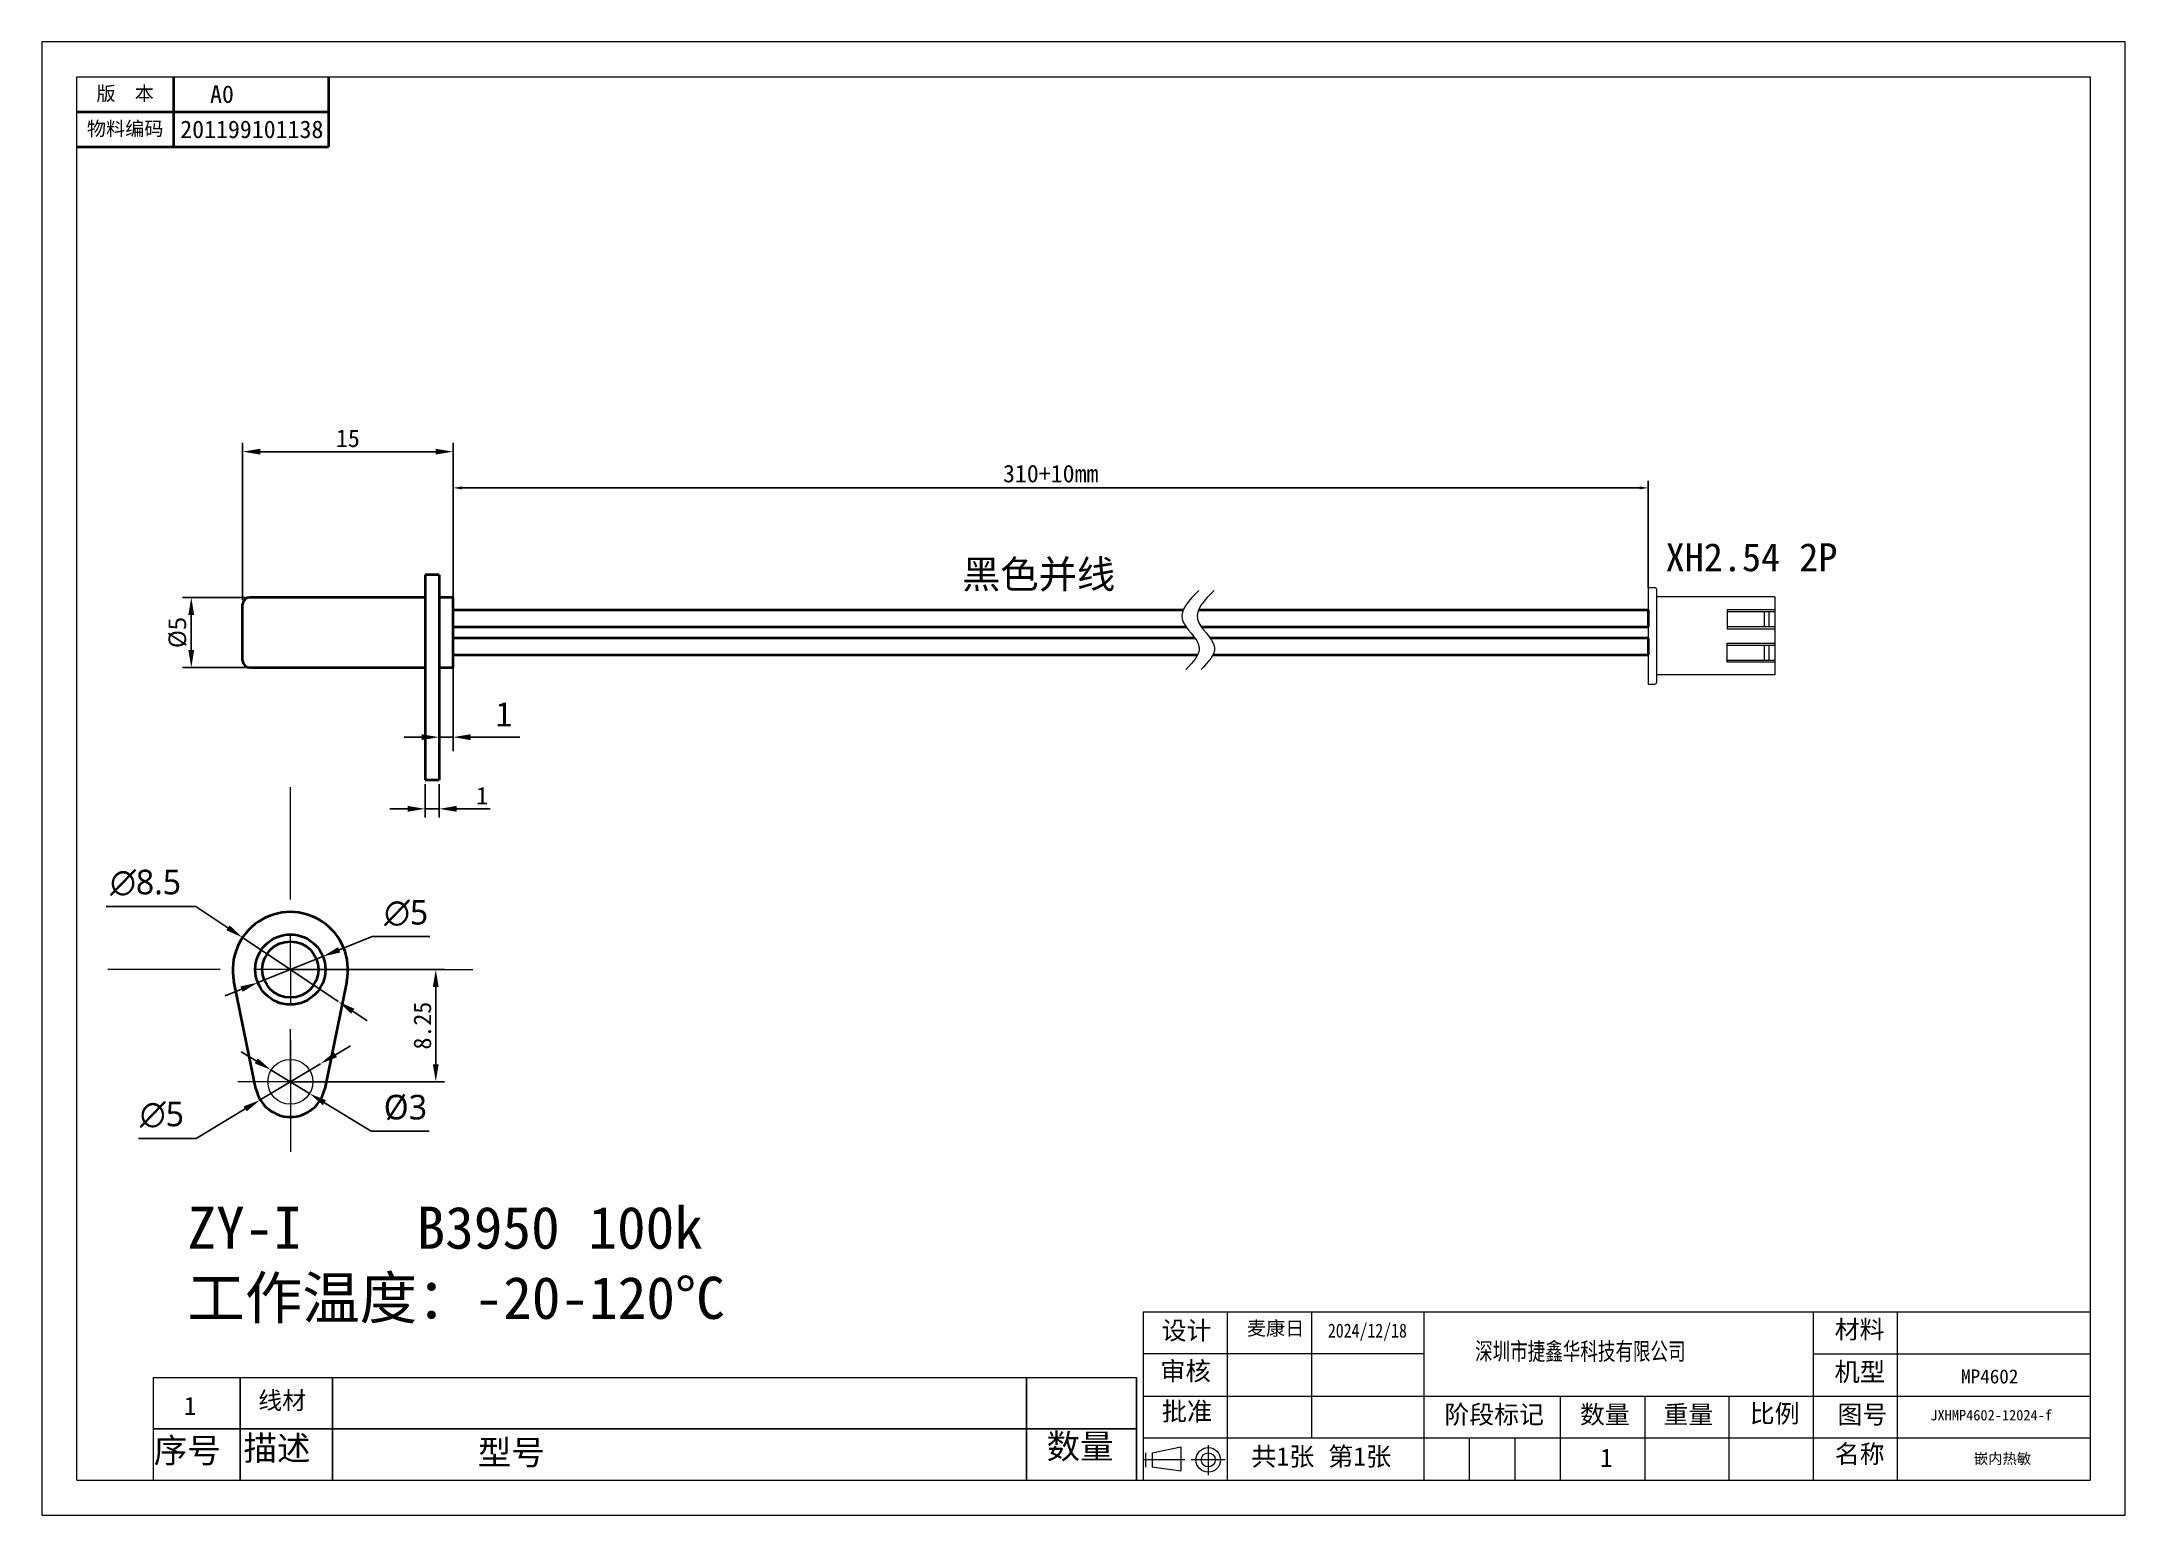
# Model space of a CAD drawing. Header units: millimetres. Extents: x 68 to 5666, y -2728 to 369.
# Drawn here: x 134.7 to 431.7, y -2728.3 to -2518.3 of the extents above; entities that cross this region are included whole.
import ezdxf

# ---------------------------------------------------------------- set-up
doc = ezdxf.new("R2010")
doc.units = ezdxf.units.MM
doc.header["$PDSIZE"] = -1
doc.linetypes.add('点画线', pattern=[18, 12, -2, 2, -2])
doc.layers.get('0').update_dxf_attribs({"lineweight": 18})
for name, color, linetype, lineweight in [('FORMAT', 7, 'Continuous', 35), ('SLD-0', 179, 'Continuous', 18), ('中心线层', 1, '点画线', 18), ('图框线', 1, 'Continuous', 30), ('地线', 2, 'Continuous', 18), ('更新', 10, 'Continuous', 18), ('轮廓实线层', 7, 'Continuous', 35)]:
    doc.layers.add(name, color=color, linetype=linetype, lineweight=lineweight)
doc.styles.add('SLDTEXTSTYLE3', font='', dxfattribs={"width": 0.827647})
doc.styles.get("Standard").update_dxf_attribs({"font": 'simfang.ttf'})
doc.styles.get('SLDTEXTSTYLE3').set_extended_font_data('汉仪长仿宋体')
doc.dimstyles.new('ISO-25', dxfattribs={"dimtxt": 2.5, "dimasz": 2.5, "dimexe": 1.25, "dimexo": 0.625, "dimtad": 1, "dimtxsty": 'Standard', "dimcen": 2.5, "dimdle": 5, "dimadec": 0, "dimazin": 0, "dimtfac": 1, "dimtmove": 0, "dimatfit": 3, "dimfxl": 1, "dimarcsym": 0})

msp = doc.modelspace()

# ---------------------------------------------------------------- texts
for s, width, gutter_width, insert, char_height, attachment_point in [('{\\fSimSun|b0|i0|c134|p2;版  本}', 13.8, 12.5, (146.6338, -2525.8134), 2, 5), ('A0', 13.8, 12.5, (160.4338, -2525.8134), 2.5, 5), ('{\\fSimSun|b0|i0|c134|p2;物料编码}', 13.8, 12.5, (146.6338, -2530.8134), 2, 5), ('{\\fSimSun|b0|i0|c134|p30;线材}', 7.850262, 12.5, (165.5959, -2710.6862), 2.5, 1), ('\\pxqc;1', 10, 17.5, (352.7634, -2718.8058), 2.6, 1)]:
    msp.add_mtext_dynamic_manual_height_columns(s, width=width, gutter_width=gutter_width, heights=[0], dxfattribs=dict(insert=insert, char_height=char_height, attachment_point=attachment_point))
for s, insert, char_height, width, attachment_point in [('201199101138', (164.6846, -2530.82), 2.5, 22.301558, 5), ('XH2.54 2P', (366.2041, -2589.7802), 4, 39.694258, 1), ('黑色并线', (265.9281, -2592.2115), 4, 28.717681, 1), ('ZY-I    B3950 100k  \\P{\\f宋体|b0|i0|c134|p2;工作温度：}-20-120%%DC', (155.5137, -2684.32), 6, 133.950642, 1), ('\\C3;MP4602', (408.3271, -2707.5247), 2, 9.831857, 1), ('{\\C3;JXHMP4602-12024-f}', (403.9404, -2713.2902), 1.5, 9.737229, 1), ('{\\fSimSun|b0|i0|c134|p2;序号}', (150.7174, -2717.3129), 3.5, 10.042902, 1), ('{\\fSimSun|b0|i0|c134|p2;描述}', (163.5033, -2716.9836), 3.5, 10.042902, 1), ('{\\fSimSun|b0|i0|c134|p2;型号}', (196.8972, -2717.5982), 3.5, 10.042902, 1), ('{\\fSimSun|b0|i0|c134|p2;数量}', (277.9705, -2716.7386), 3.5, 10.042902, 1)]:
    msp.add_mtext(s, dxfattribs=dict(insert=insert, char_height=char_height, width=width, attachment_point=attachment_point))
at = {"insert": (155.0102, -2711.4192), "char_height": 2.601721, "width": 83.86469, "attachment_point": 1, "rotation": 359.869724}
msp.add_mtext('{\\fSimSun|b0|i0|c134|p2;1}', dxfattribs=at)
at = {"layer": 'FORMAT', "attachment_point": 1}
for s, insert, char_height in [('设计', (294.3759, -2700.6665), 2.6), ('材料', (390.3068, -2700.5161), 2.6), ('批准', (294.3759, -2712.1767), 2.64583), ('阶段标记', (334.6769, -2712.6455), 2.6), ('数量', (353.993, -2712.6455), 2.6), ('重量', (365.907, -2712.6455), 2.6), ('比例', (378.2055, -2712.5094), 2.6), ('共1张', (307.1434, -2718.5997), 2.6458), ('名称', (390.3288, -2718.2655), 2.6)]:
    msp.add_mtext(s, dxfattribs=dict(at, insert=insert, char_height=char_height))
at = {"layer": 'FORMAT', "insert": (318.0719, -2700.9903), "char_height": 2, "attachment_point": 1, "style": 'SLDTEXTSTYLE3'}
msp.add_mtext('{\\fSimSun|b0|i0|c134|p2;2024/12/18}', dxfattribs=at)
at = {"layer": 'FORMAT', "attachment_point": 1}
for s, insert, char_height, width in [('{\\fHYSWLongFangSong|b0|i0|c134|p2;深圳市捷鑫华科技有限公司}', (339.0554, -2703.6843), 2.5, 50.284277), ('审核', (294.1651, -2706.441), 2.64583, 8.130821), ('机型', (390.2699, -2706.54), 2.64583, 8.073706), ('图号', (390.7117, -2712.6455), 2.6, 8.743768), ('第1张', (318.095, -2718.5997), 2.6458, 10.845055)]:
    msp.add_mtext(s, dxfattribs=dict(at, insert=insert, char_height=char_height, width=width))
at = {"layer": '地线', "color": 0, "lineweight": 13, "attachment_point": 1}
for s, width, insert, char_height in [('麦康日', 8.54412, (306.5231, -2700.6602), 2), ('{\\f宋体|b0|i0|c134|p2;嵌内热敏}', 35.79398, (410.1338, -2719.4782), 1.5)]:
    msp.add_mtext_dynamic_manual_height_columns(s, width=width, gutter_width=25, heights=[0], dxfattribs=dict(at, insert=insert, char_height=char_height))

# ---------------------------------------------------------------- blocks, each defined once
blk = doc.blocks.new('*D1174')
at = {"color": 0, "lineweight": -2}
for p, q in [((193.38, -2597.51), (193.38, -2580.9)), ((363.74, -2596.08), (363.74, -2580.9)), ((194.63, -2581.9), (362.49, -2581.9))]:
    blk.add_line(p, q, dxfattribs=at)
at = {"color": 0}
for points in [[(194.63, -2581.69), (194.63, -2582.11), (193.38, -2581.9)], [(362.49, -2582.11), (362.49, -2581.69), (363.74, -2581.9)]]:
    blk.add_solid(points, dxfattribs=at)
at = {"layer": 'Defpoints', "color": 0}
for p in [(363.74, -2581.9), (193.38, -2597.51), (363.74, -2596.08)]:
    blk.add_point(p, dxfattribs=at)
at = {"color": 0, "insert": (278.56, -2579.88), "char_height": 2.5, "attachment_point": 5}
blk.add_mtext('310+10mm', dxfattribs=at)
blk = doc.blocks.new('SW_CENTERMARKSYMBOL_0')
at = {"layer": '中心线层', "color": 0}
for p, q in [((0, 5), (0, 13)), ((0, 0), (0, 2.5)), ((-5, 0), (-13, 0)), ((0, 0), (-2.5, 0)), ((0, 0), (0, -2.5)), ((0, 0), (2.5, 0)), ((5, 0), (13, 0)), ((0, -5), (0, -13))]:
    blk.add_line(p, q, dxfattribs=at)
blk = doc.blocks.new('SW_CENTERMARKSYMBOL_1')
at = {"layer": '中心线层', "color": 0}
for p, q in [((0, 2.5), (0, 3.75)), ((0, 0), (0, 2.5)), ((-2.5, 0), (-3.75, 0)), ((0, 0), (-2.5, 0)), ((0, 0), (0, -2.5)), ((0, 0), (2.5, 0)), ((2.5, 0), (3.75, 0)), ((0, -2.5), (0, -3.75))]:
    blk.add_line(p, q, dxfattribs=at)
blk = doc.blocks.new('*D1175')
at = {"color": 0, "lineweight": -2}
for p, q in [((163.75, -2597.51), (154.81, -2597.51)), ((156.06, -2600.01), (156.06, -2605.01)), ((163.75, -2607.51), (154.81, -2607.51))]:
    blk.add_line(p, q, dxfattribs=at)
at = {"color": 0}
for points in [[(156.47, -2600.01), (155.64, -2600.01), (156.06, -2597.51)], [(155.64, -2605.01), (156.47, -2605.01), (156.06, -2607.51)]]:
    blk.add_solid(points, dxfattribs=at)
at = {"layer": 'Defpoints', "color": 0}
for p in [(164.38, -2597.51), (156.06, -2607.51), (164.38, -2607.51)]:
    blk.add_point(p, dxfattribs=at)
at = {"color": 0, "insert": (154.12, -2602.51), "char_height": 2.5, "attachment_point": 5, "rotation": 90}
blk.add_mtext('{\\fLucida Sans Unicode|b0|i0|c134|p34;%%C5}', dxfattribs=at)
blk = doc.blocks.new('*D1176')
at = {"color": 0, "lineweight": -2}
for p, q in [((163.38, -2597.89), (163.38, -2575.49)), ((190.88, -2576.74), (165.88, -2576.74)), ((193.38, -2596.89), (193.38, -2575.49))]:
    blk.add_line(p, q, dxfattribs=at)
at = {"color": 0}
for points in [[(165.88, -2576.32), (165.88, -2577.15), (163.38, -2576.74)], [(190.88, -2577.15), (190.88, -2576.32), (193.38, -2576.74)]]:
    blk.add_solid(points, dxfattribs=at)
at = {"layer": 'Defpoints', "color": 0}
for p in [(163.38, -2576.74), (163.38, -2598.51), (193.38, -2597.51)]:
    blk.add_point(p, dxfattribs=at)
at = {"color": 0, "insert": (178.38, -2574.85), "char_height": 2.5, "attachment_point": 5}
blk.add_mtext('15', dxfattribs=at)
blk = doc.blocks.new('*D1177')
at = {"color": 0, "lineweight": -2}
for p, q in [((189.38, -2624.14), (189.38, -2628.89)), ((191.38, -2624.14), (191.38, -2628.89)), ((186.88, -2627.64), (184.38, -2627.64)), ((189.38, -2627.64), (191.38, -2627.64)), ((193.88, -2627.64), (198.67, -2627.64))]:
    blk.add_line(p, q, dxfattribs=at)
at = {"color": 0}
for points in [[(186.88, -2628.05), (186.88, -2627.22), (189.38, -2627.64)], [(193.88, -2627.22), (193.88, -2628.05), (191.38, -2627.64)]]:
    blk.add_solid(points, dxfattribs=at)
at = {"layer": 'Defpoints', "color": 0}
for p in [(189.38, -2623.51), (191.38, -2623.51), (191.38, -2627.64)]:
    blk.add_point(p, dxfattribs=at)
at = {"color": 0, "insert": (197.52, -2625.76), "char_height": 2.5, "attachment_point": 5}
blk.add_mtext('1', dxfattribs=at)
blk = doc.blocks.new('*D1178')
at = {"color": 0, "lineweight": -2}
for p, q in [((170.8, -2650.53), (192.16, -2650.53)), ((190.91, -2653.03), (190.91, -2664.03)), ((170.8, -2666.53), (192.16, -2666.53))]:
    blk.add_line(p, q, dxfattribs=at)
at = {"color": 0}
for points in [[(191.32, -2653.03), (190.49, -2653.03), (190.91, -2650.53)], [(190.49, -2664.03), (191.32, -2664.03), (190.91, -2666.53)]]:
    blk.add_solid(points, dxfattribs=at)
at = {"layer": 'Defpoints', "color": 0}
for p in [(170.18, -2650.53), (170.18, -2666.53), (190.91, -2666.53)]:
    blk.add_point(p, dxfattribs=at)
at = {"color": 0, "insert": (189.01, -2658.53), "char_height": 2.5, "attachment_point": 5, "rotation": 90}
blk.add_mtext('8.25', dxfattribs=at)
blk = doc.blocks.new('*D1212')
at = {"layer": 'Defpoints', "color": 0}
for p in [(191.38, -2607.51), (193.38, -2607.51), (193.38, -2617.42)]:
    blk.add_point(p, dxfattribs=at)
at = {"layer": '更新', "color": 0, "lineweight": -2}
for p, q in [((191.38, -2607.51), (191.38, -2619.42)), ((193.38, -2607.51), (193.38, -2619.42)), ((188.88, -2617.42), (186.38, -2617.42)), ((191.38, -2617.42), (193.38, -2617.42)), ((195.88, -2617.42), (202.88, -2617.42))]:
    blk.add_line(p, q, dxfattribs=at)
at = {"layer": '更新', "color": 0}
for points in [[(188.88, -2617.84), (188.88, -2617.01), (191.38, -2617.42)], [(195.88, -2617.01), (195.88, -2617.84), (193.38, -2617.42)]]:
    blk.add_solid(points, dxfattribs=at)
at = {"layer": '更新', "color": 0, "insert": (200.63, -2614.15), "char_height": 3.5, "attachment_point": 5}
blk.add_mtext('\\A1;1', dxfattribs=at)
blk = doc.blocks.new('*D1213')
at = {"layer": 'Defpoints', "color": 0}
for p in [(163.36, -2645.98), (177, -2655.09)]:
    blk.add_point(p, dxfattribs=at)
at = {"layer": '更新', "color": 0, "lineweight": -2}
for p, q in [((143.91, -2641.54), (156.72, -2641.54)), ((156.72, -2641.54), (161.28, -2644.59)), ((177, -2655.09), (163.36, -2645.98)), ((179.08, -2656.48), (181.15, -2657.87))]:
    blk.add_line(p, q, dxfattribs=at)
at = {"layer": '更新', "color": 0}
for points in [[(161.05, -2644.93), (161.52, -2644.24), (163.36, -2645.98)], [(179.31, -2656.13), (178.84, -2656.83), (177, -2655.09)]]:
    blk.add_solid(points, dxfattribs=at)
at = {"layer": '更新', "color": 0, "insert": (149.55, -2638.18), "char_height": 3.5, "attachment_point": 5}
blk.add_mtext('\\A1;\\fLucida Sans Unicode|b0|i0|c134|p34;∅8.5', dxfattribs=at)
blk = doc.blocks.new('*D1214')
at = {"layer": 'Defpoints', "color": 0}
for p in [(174.82, -2648.67), (165.54, -2652.4)]:
    blk.add_point(p, dxfattribs=at)
at = {"layer": '更新', "color": 0, "lineweight": -2}
for p, q in [((181.82, -2645.85), (177.14, -2647.73)), ((190.04, -2645.85), (181.82, -2645.85)), ((165.54, -2652.4), (174.82, -2648.67)), ((163.22, -2653.33), (160.9, -2654.27))]:
    blk.add_line(p, q, dxfattribs=at)
at = {"layer": '更新', "color": 0}
for points in [[(176.98, -2647.35), (177.29, -2648.12), (174.82, -2648.67)], [(163.38, -2653.72), (163.07, -2652.95), (165.54, -2652.4)]]:
    blk.add_solid(points, dxfattribs=at)
at = {"layer": '更新', "color": 0, "insert": (186.69, -2642.49), "char_height": 3.5, "attachment_point": 5}
blk.add_mtext('\\A1;\\fLucida Sans Unicode|b0|i0|c134|p34;∅5', dxfattribs=at)
blk = doc.blocks.new('*D1215')
at = {"layer": 'Defpoints', "color": 0}
for p in [(167.45, -2664.86), (172.91, -2668.21)]:
    blk.add_point(p, dxfattribs=at)
at = {"layer": '更新', "color": 0, "lineweight": -2}
for p, q in [((165.32, -2663.56), (163.19, -2662.25)), ((167.45, -2664.86), (172.91, -2668.21)), ((181.69, -2673.59), (175.04, -2669.51)), ((189.95, -2673.59), (181.69, -2673.59))]:
    blk.add_line(p, q, dxfattribs=at)
at = {"layer": '更新', "color": 0}
for points in [[(165.1, -2663.91), (165.54, -2663.2), (167.45, -2664.86)], [(175.26, -2669.16), (174.82, -2669.87), (172.91, -2668.21)]]:
    blk.add_solid(points, dxfattribs=at)
at = {"layer": '更新', "color": 0, "insert": (186.58, -2670.22), "char_height": 3.5, "attachment_point": 5}
blk.add_mtext('\\A1;{\\fLucida Sans Unicode|b0|i0|c134|p34;%%C3}', dxfattribs=at)
blk = doc.blocks.new('*D1216')
at = {"layer": 'Defpoints', "color": 0}
for p in [(174.47, -2663.96), (165.89, -2669.11)]:
    blk.add_point(p, dxfattribs=at)
at = {"layer": '更新', "color": 0, "lineweight": -2}
for p, q in [((174.47, -2663.96), (165.89, -2669.11)), ((176.61, -2662.67), (178.75, -2661.39)), ((156.75, -2674.6), (163.75, -2670.39)), ((148.53, -2674.6), (156.75, -2674.6))]:
    blk.add_line(p, q, dxfattribs=at)
at = {"layer": '更新', "color": 0}
for points in [[(176.4, -2662.32), (176.83, -2663.03), (174.47, -2663.96)], [(163.96, -2670.75), (163.53, -2670.04), (165.89, -2669.11)]]:
    blk.add_solid(points, dxfattribs=at)
at = {"layer": '更新', "color": 0, "insert": (151.88, -2671.23), "char_height": 3.5, "attachment_point": 5}
blk.add_mtext('\\A1;\\fLucida Sans Unicode|b0|i0|c134|p34;∅5', dxfattribs=at)

# ---------------------------------------------------------------- dimensions: what is measured, and where the dimension line sits
for base, p1, p2, text, override, picture, middle in [((163.3763, -2576.738), (193.3763, -2597.5115), (163.3763, -2598.5115), '15', {"dimtxsty": 'Standard'}, '*D1176', (178.3763, -2574.8487)), ((363.7364, -2581.9019), (193.3763, -2597.5115), (363.7364, -2596.0765), '310+10mm', {"dimtxt": 2.5, "dimasz": 1.25, "dimexe": 1, "dimexo": 0, "dimgap": 0.762, "dimtih": 1, "dimtoh": 1, "dimzin": 0, "dimtxsty": 'Standard', "dimadec": 2, "dimtzin": 0}, '*D1174', (278.5563, -2579.8756)), ((191.3763, -2627.6357), (189.3763, -2623.5115), (191.3763, -2623.5115), '1', {"dimtxsty": 'Standard'}, '*D1177', (197.5227, -2625.7607))]:
    dim = msp.add_linear_dim(base=base, p1=p1, p2=p2, text=text, dimstyle='ISO-25', override=override)
    dim.commit()
    dim.dimension.update_dxf_attribs({"geometry": picture, "text_midpoint": middle})
for base, p1, p2, text, picture, middle in [((156.0583, -2607.5115), (164.3763, -2597.5115), (164.3763, -2607.5115), '{\\fLucida Sans Unicode|b0|i0|c134|p34;%%C5}', '*D1175', (154.12, -2602.5115)), ((190.9056, -2666.5339), (170.1797, -2650.5339), (170.1797, -2666.5339), '8.25', '*D1178', (189.0091, -2658.5339))]:
    dim = msp.add_linear_dim(base=base, p1=p1, p2=p2, angle=90, text=text, dimstyle='ISO-25', override={"dimtxsty": 'Standard'})
    dim.commit()
    dim.dimension.update_dxf_attribs({"geometry": picture, "text_midpoint": middle})
at = {"layer": '更新', "color": 0}
dim = msp.add_linear_dim(base=(193.3763, -2617.4238), p1=(191.3763, -2607.5115), p2=(193.3763, -2607.5115), text='1', dimstyle='ISO-25', override={"dimtxt": 3.5, "dimexe": 2, "dimexo": 0, "dimgap": 1.524, "dimtih": 1, "dimtoh": 1, "dimzin": 0, "dimtxsty": 'Standard', "dimadec": 2, "dimtolj": 1}, dxfattribs=at)
dim.commit()
dim.dimension.update_dxf_attribs({"geometry": '*D1212', "text_midpoint": (200.6303, -2614.1498)})
for p1, p2, text, picture, middle in [((176.9973, -2655.0903), (163.3621, -2645.9776), '\\fLucida Sans Unicode|b0|i0|c134|p34;∅8.5', '*D1213', (156.7196, -2641.5384)), ((165.5412, -2652.4005), (174.8182, -2648.6674), '\\fLucida Sans Unicode|b0|i0|c134|p34;∅5', '*D1214', (181.8236, -2645.8483)), ((174.467, -2663.9612), (165.8924, -2669.1067), '\\fLucida Sans Unicode|b0|i0|c134|p34;∅5', '*D1216', (156.7456, -2674.5956)), ((167.4511, -2664.8622), (172.9083, -2668.2057), '{\\fLucida Sans Unicode|b0|i0|c134|p34;%%C3}', '*D1215', (181.6901, -2673.5863))]:
    dim = msp.add_diameter_dim_2p(p1=p1, p2=p2, text=text, dimstyle='ISO-25', override={"dimtxt": 3.5, "dimexe": 2, "dimexo": 0, "dimgap": 1.524, "dimtih": 1, "dimtoh": 1, "dimzin": 0, "dimtxsty": 'Standard', "dimadec": 2, "dimtolj": 1}, dxfattribs=at)
    dim.commit()
    dim.dimension.update_dxf_attribs({"geometry": picture, "text_midpoint": middle, "dimtype": 163})

# ---------------------------------------------------------------- linework, layer by layer
at = {"color": 7, "linetype": 'Continuous', "lineweight": 35}
for p, q in [((191.3763, -2594.3115), (189.3763, -2594.3115)), ((189.3763, -2594.3115), (189.3763, -2604.1515)), ((191.3763, -2594.3115), (191.3763, -2604.1515)), ((163.3763, -2602.5115), (163.3763, -2598.5115)), ((189.3763, -2597.5115), (164.3763, -2597.5115)), ((193.3763, -2597.5115), (191.3763, -2597.5115)), ((193.3763, -2602.5115), (193.3763, -2597.5115)), ((297.4462, -2599.3115), (193.3763, -2599.3115)), ((193.3763, -2601.7115), (297.8591, -2601.7115)), ((363.7364, -2599.3115), (299.6173, -2599.3115)), ((300.0302, -2601.7115), (363.7364, -2601.7115)), ((363.7364, -2599.3115), (363.7364, -2601.7115)), ((163.3763, -2606.5115), (163.3763, -2602.5115)), ((189.3763, -2604.1515), (189.3763, -2619.5115)), ((191.3763, -2604.1515), (191.3763, -2619.5115)), ((193.3763, -2607.5115), (193.3763, -2602.5115)), ((299.1264, -2603.3115), (193.3763, -2603.3115)), ((363.7364, -2603.3115), (301.2975, -2603.3115)), ((363.7364, -2603.3115), (363.7364, -2604.5115)), ((363.7364, -2604.5115), (363.7364, -2605.7115)), ((164.3763, -2607.5115), (189.3763, -2607.5115)), ((191.3763, -2607.5115), (193.3763, -2607.5115)), ((193.3763, -2605.7115), (299.4844, -2605.7115)), ((301.6555, -2605.7115), (363.7364, -2605.7115)), ((189.3763, -2619.5115), (189.3763, -2623.5115)), ((191.3763, -2619.5115), (191.3763, -2623.5115)), ((189.3763, -2623.5115), (191.3763, -2623.5115)), ((165.2807, -2667.5339), (162.1454, -2652.1739)), ((178.214, -2652.1739), (175.0787, -2667.5339))]:
    msp.add_line(p, q, dxfattribs=at)
for p, q in [((150.6412, -2708.69), (290.7988, -2708.69)), ((150.6412, -2708.69), (150.6412, -2723.3134)), ((150.6412, -2715.9748), (290.7988, -2715.9748))]:
    msp.add_line(p, q)
at = {"color": 0, "lineweight": 5}
for points in [[(363.7364, -2596.0765), (364.6028, -2596.0765), (364.7175, -2596.102), (364.8067, -2596.1657), (364.8704, -2596.2549), (364.8959, -2596.3696)], [(363.7364, -2596.0765), (363.7364, -2609.9014)], [(364.8959, -2596.3696), (364.8959, -2609.6083)], [(381.7788, -2597.4271), (364.8959, -2597.4271)], [(381.7788, -2597.4271), (381.7788, -2606.7541)], [(374.9738, -2599.2237), (374.9738, -2601.9632), (381.7788, -2601.9632)], [(374.9738, -2599.2237), (381.7788, -2599.2237)], [(374.9738, -2599.5168), (381.7788, -2599.5168)], [(374.9738, -2601.6702), (381.7788, -2601.6702)], [(380.237, -2599.5168), (380.237, -2601.6702)], [(380.9123, -2599.5168), (380.9123, -2601.6702)], [(374.9738, -2604.0147), (381.7788, -2604.0147)], [(381.7788, -2606.7541), (374.9738, -2606.7541), (374.9738, -2604.0147)], [(374.9738, -2604.3077), (381.7788, -2604.3077)], [(380.237, -2604.3077), (380.237, -2606.4611)], [(380.9123, -2604.3077), (380.9123, -2606.4611)], [(374.9738, -2606.4611), (381.7788, -2606.4611)], [(381.7788, -2606.7541), (381.7788, -2608.5507)], [(364.8959, -2609.6083), (364.8704, -2609.723), (364.8067, -2609.8122), (364.7175, -2609.8759), (364.6028, -2609.9014), (363.7364, -2609.9014)], [(381.7788, -2608.5507), (364.8959, -2608.5507)]]:
    msp.add_lwpolyline(points, dxfattribs=at)
at = {"color": 7, "linetype": 'Continuous', "lineweight": 35}
for radius in [5, 4]:
    msp.add_circle((170.1797, -2650.5339), radius, dxfattribs=at)
msp.add_circle((170.1797, -2666.5339), 3.2)
for centre, radius, start, end in [((164.3763, -2598.5115), 1, 90, 180), ((164.3763, -2606.5115), 1, 180, 270), ((170.1797, -2650.5339), 8.2, 348.463041, 191.536959), ((170.1797, -2666.5339), 5, 191.536959, 348.463041)]:
    msp.add_arc(centre, radius, start, end, dxfattribs=at)
for points in [[(299.6723, -2596.5065), (297.3023, -2600.6281), (299.7238, -2604.5951), (297.8175, -2607.7894)], [(301.8434, -2596.5065), (299.4735, -2600.6281), (301.8949, -2604.5951), (299.9887, -2607.7894)]]:
    msp.add_spline(points, degree=3)
at = {"layer": 'Defpoints', "lineweight": 13}
msp.add_lwpolyline([(431.7338, -2728.3134), (431.7338, -2518.3134), (134.7338, -2518.3134), (134.7338, -2728.3134)], close=True, dxfattribs=at)
at = {"layer": 'FORMAT', "lineweight": 13}
for p, q in [((291.7329, -2699.3134), (387.2329, -2699.3134)), ((291.7329, -2699.3134), (291.7329, -2723.3134)), ((303.7329, -2699.3134), (303.7329, -2723.3134)), ((315.7329, -2699.3134), (315.7329, -2717.3134)), ((331.7329, -2699.3134), (331.7329, -2723.3134)), ((387.2329, -2699.3134), (387.2329, -2723.3134)), ((387.2329, -2699.3134), (426.7329, -2699.3134)), ((399.2329, -2699.3134), (399.2329, -2723.3134)), ((331.7329, -2705.3134), (291.7329, -2705.3134)), ((387.2329, -2705.3134), (426.7329, -2705.3134)), ((290.7988, -2708.69), (290.7988, -2723.3134)), ((291.7329, -2711.3134), (426.7329, -2711.3134)), ((351.2329, -2723.3134), (351.2329, -2711.3134)), ((363.2329, -2711.3134), (363.2329, -2723.3134)), ((375.2329, -2711.3134), (375.2329, -2723.3134)), ((331.7329, -2717.3134), (291.7329, -2717.3134)), ((426.7329, -2717.3134), (331.7329, -2717.3134)), ((338.2329, -2723.3134), (338.2329, -2717.3134)), ((344.7329, -2717.3134), (344.7329, -2723.3134)), ((297.6794, -2720.4172), (291.6746, -2720.4172)), ((292.0789, -2719.4234), (292.0789, -2721.4535)), ((293.013, -2719.4234), (297.1191, -2718.5386)), ((293.013, -2719.4234), (293.013, -2721.4535)), ((297.1191, -2718.5386), (297.1191, -2722.0352)), ((303.4101, -2720.4108), (298.5777, -2720.4108)), ((301.013, -2718.3166), (301.013, -2722.5888)), ((297.1191, -2722.0352), (293.013, -2721.4535))]:
    msp.add_line(p, q, dxfattribs=at)
at = {"layer": 'FORMAT', "lineweight": -3}
for p, q in [((163.0303, -2723.3134), (163.0303, -2708.69)), ((176.1992, -2708.69), (176.1992, -2723.3134)), ((275.1276, -2708.69), (275.1276, -2723.3134)), ((290.7988, -2708.69), (290.7988, -2723.3134))]:
    msp.add_line(p, q, dxfattribs=at)
at = {"layer": 'FORMAT', "lineweight": -2}
msp.add_line((290.7988, -2715.9748), (150.6412, -2715.9748), dxfattribs=at)
at = {"layer": 'FORMAT', "lineweight": 13}
for radius in [1.75, 1]:
    msp.add_circle((301.013, -2720.4172), radius, dxfattribs=at)
at = {"layer": 'SLD-0', "color": 7, "linetype": 'Continuous', "true_color": 0xffffff}
msp.add_line((290.7988, -2715.9748), (290.7988, -2723.3134), dxfattribs=at)
at = {"layer": '图框线', "color": 0, "lineweight": 13}
for p, q in [((139.7338, -2523.3134), (426.7229, -2523.3134)), ((139.7338, -2723.3134), (139.7338, -2523.3134))]:
    msp.add_line(p, q, dxfattribs=at)
at = {"layer": '图框线', "color": 0, "linetype": 'ByBlock', "lineweight": 13}
for p in [(426.7229, -2523.3134), (139.7338, -2723.3134)]:
    msp.add_line(p, (426.7329, -2723.3134), dxfattribs=at)
at = {"layer": '轮廓实线层'}
for p, q in [((153.5338, -2523.3134), (153.5338, -2533.3134)), ((175.5951, -2523.3134), (175.5951, -2533.3134)), ((139.7338, -2528.3134), (175.5951, -2528.3134)), ((139.7338, -2533.3134), (175.5951, -2533.3134))]:
    msp.add_line(p, q, dxfattribs=at)

# ---------------------------------------------------------------- block references
at = {"layer": 'FORMAT', "xscale": 2, "yscale": 2, "zscale": 2}
for name, p in [('SW_CENTERMARKSYMBOL_0', (170.1797, -2650.5339)), ('SW_CENTERMARKSYMBOL_1', (170.1797, -2666.5339))]:
    msp.add_blockref(name, p, dxfattribs=at)

msp.set_redraw_order([(e.dxf.handle, doc.entitydb.next_handle()) for e in msp.query("TEXT MTEXT ATTDEF DIMENSION ARC_DIMENSION")])  # texts and dimensions are drawn at this point

doc.saveas('drawing.dxf')
